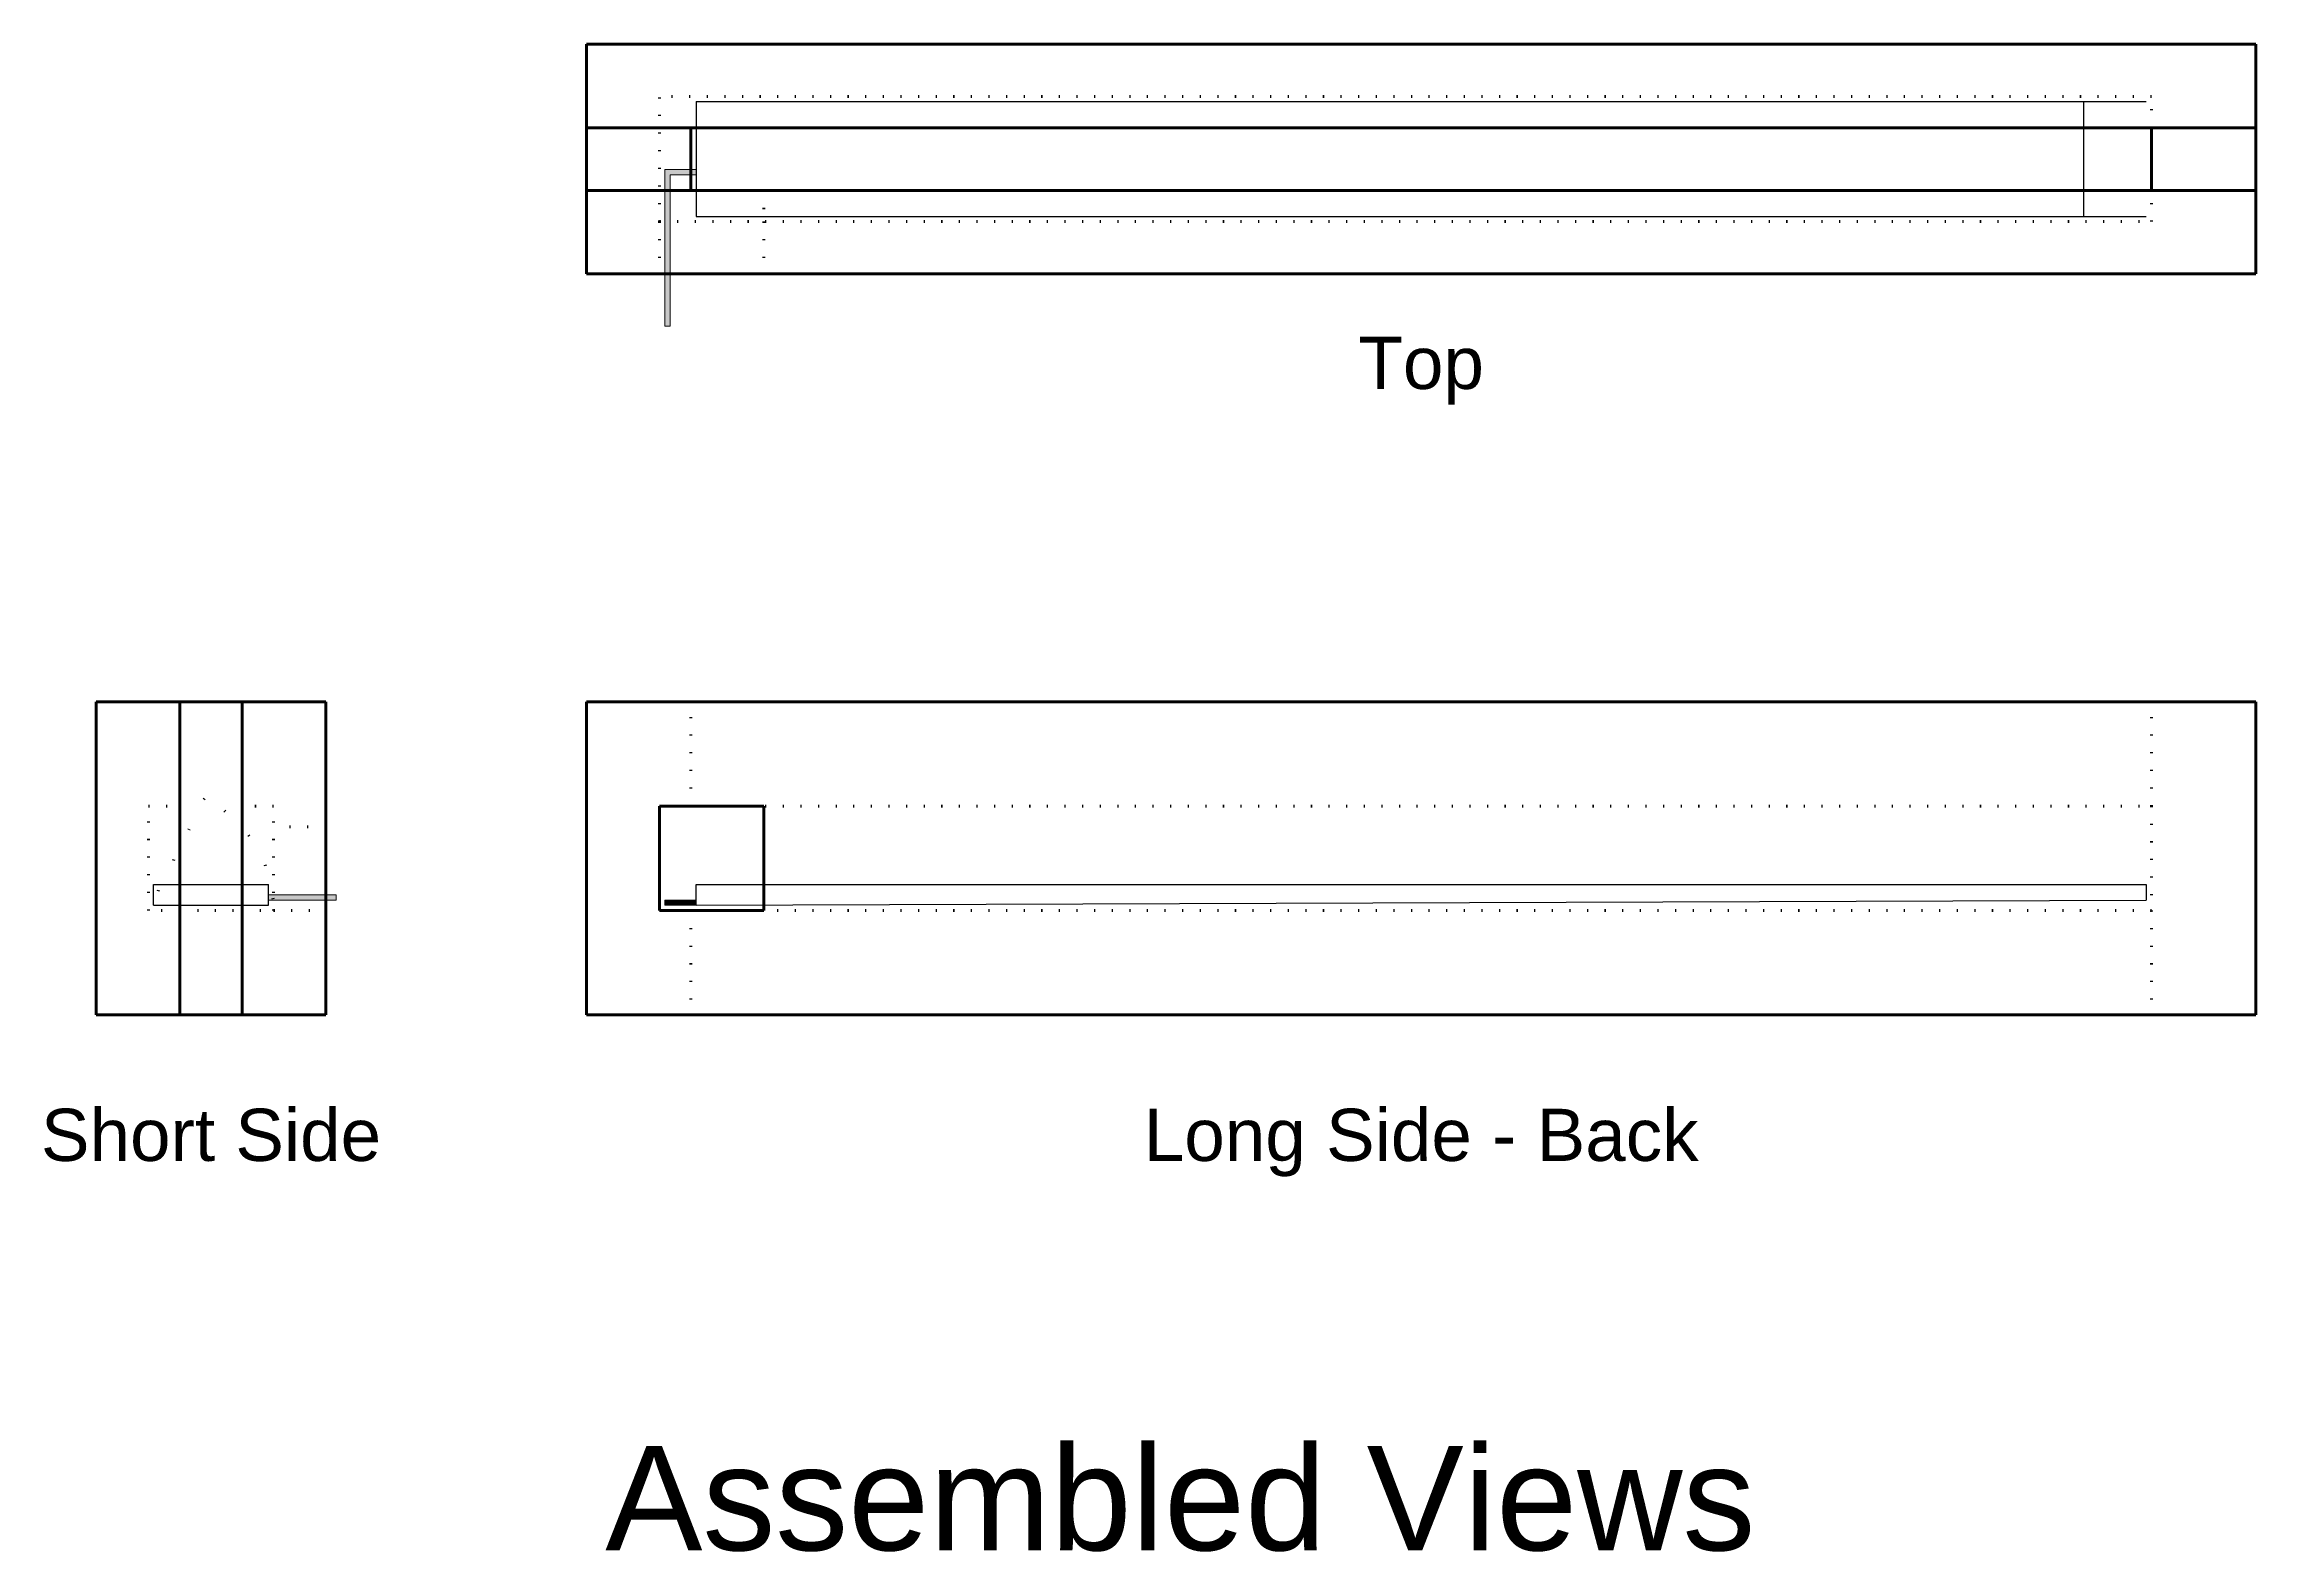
# Model space of a CAD drawing. Header units: millimetres. Extents: x 58 to 569, y -23 to 133.
# Drawn here: x 58 to 270, y -23.4 to 121 of the extents above; entities that cross this region are included whole.
import ezdxf

# ---------------------------------------------------------------- set-up
doc = ezdxf.new("R2010")
doc.units = ezdxf.units.MM
doc.linetypes.add('DOT2', pattern=[3.175, 0, -3.175])
doc.layers.get('0').update_dxf_attribs({"color": 18, "lineweight": 70, "true_color": 0x000000})
doc.layers.add('Arc', color=1, linetype='DOT2', lineweight=70)
doc.layers.add('LED Strip ... LED Wires', color=6, linetype='Continuous', lineweight=5)
for name, color, linetype, lineweight, true_color in [('Hidden', 250, 'DOT2', 70, 0x3e3e40), ('Labels', 96, 'Continuous', 50, 0x008000), ('LED Strip', 212, 'Continuous', 30, 0xc909cc)]:
    doc.layers.add(name, color=color, linetype=linetype, lineweight=lineweight, true_color=true_color)
doc.styles.add('textstyle3', font='Arial.ttf')

msp = doc.modelspace()

# ---------------------------------------------------------------- texts
at = {"layer": 'Labels', "char_height": 1, "style": 'textstyle3'}
for s, insert, attachment_point in [('\\H5;Top', (190, 92.97), 2), ('\\H5;Short Side', (74, 19), 2), ('\\H5;Long Side - Back', (190, 19), 2), ('\\H10;Assembled Views', (166.91, -18.38), 5)]:
    msp.add_mtext(s, dxfattribs=dict(at, insert=insert, attachment_point=attachment_point))

# ---------------------------------------------------------------- hatches: boundary and pattern name
at = {"layer": 'LED Strip ... LED Wires', "transparency": 33554687}
h = msp.add_hatch(dxfattribs=at)
h.set_pattern_fill('HEX', color=256, scale=0.01, style=0, pattern_type=0)
h.paths.add_polyline_path([(118, 94), (117.5, 94), (117.5, 109), (120.5, 109), (120.5, 108.5), (118, 108.5)], flags=0)
h = msp.add_hatch(dxfattribs=at)
h.set_pattern_fill('HEX', color=256, scale=0.01, style=0, pattern_type=0)
h.paths.add_polyline_path([(86, 39.5), (79.5, 39.5), (79.5, 39), (86, 39)], flags=0)
h = msp.add_hatch(dxfattribs=at)
h.set_pattern_fill('HEX', color=256, scale=0.01, style=0, pattern_type=0)
h.paths.add_polyline_path([(120.5, 38.5), (120.5, 39), (117.5, 39), (117.5, 38.5)], flags=0)

# ---------------------------------------------------------------- linework, layer by layer
for p, q in [((270, 121), (110, 121)), ((110, 121), (110, 113)), ((270, 121), (270, 113)), ((110, 113), (270, 113)), ((110, 113), (110, 107)), ((120, 113), (120, 107)), ((260, 113), (260, 107)), ((270, 113), (270, 107)), ((110, 107), (270, 107)), ((110, 107), (110, 99)), ((270, 107), (270, 99)), ((110, 99), (270, 99)), ((71, 58), (63, 58)), ((63, 58), (63, 28)), ((71, 58), (71, 28)), ((71, 58), (77, 58)), ((77, 58), (85, 58)), ((77, 58), (77, 28)), ((85, 58), (85, 28)), ((110, 58), (270, 58)), ((110, 58), (110, 28)), ((270, 58), (270, 28)), ((127, 48), (117, 48)), ((117, 48), (117, 38)), ((127, 38), (127, 48)), ((117, 38), (127, 38)), ((63, 28), (71, 28)), ((71, 28), (77, 28)), ((85, 28), (77, 28)), ((270, 28), (110, 28))]:
    msp.add_line(p, q)
at = {"layer": 'Arc'}
msp.add_line((73.37, 48.73), (68, 38), dxfattribs=at)
msp.add_arc((68, 38), 12, 5.1944, 63.4349, dxfattribs=at)
at = {"layer": 'Hidden', "ltscale": 0.5}
for p, q in [((117, 104), (117, 116)), ((260, 116), (117, 116)), ((260, 113), (260, 116)), ((127, 107), (127, 104)), ((260, 104), (260, 107)), ((117, 104), (260, 104)), ((117, 104), (117, 99)), ((127, 104), (127, 99)), ((120, 48), (120, 58)), ((260, 48), (260, 58)), ((68, 38), (68, 48)), ((68, 48), (71, 48)), ((80, 48), (77, 48)), ((80, 38), (80, 48)), ((117, 48), (260, 48)), ((117, 38), (117, 48)), ((260, 48), (260, 38)), ((85, 46), (80, 46)), ((85, 38), (85, 46)), ((71, 38), (68, 38)), ((71, 38), (77, 38)), ((77, 38), (80, 38)), ((80, 38), (85, 38)), ((260, 38), (117, 38)), ((120, 38), (120, 28)), ((260, 38), (260, 28))]:
    msp.add_line(p, q, dxfattribs=at)
at = {"layer": 'LED Strip'}
for p, q in [((120.5, 115.5), (120.5, 104.5)), ((120.5, 115.5), (259.5, 115.5)), ((253.5, 115.5), (253.5, 104.5)), ((120.5, 104.5), (259.5, 104.5)), ((68.5, 40.5), (79.5, 40.5)), ((68.5, 38.5), (68.5, 40.5)), ((79.5, 38.5), (79.5, 40.5)), ((120.5, 38.5), (120.5, 40.5)), ((120.5, 40.5), (259.5, 40.5)), ((259.5, 40.5), (259.5, 39)), ((68.5, 38.5), (79.5, 38.5)), ((120.5, 38.5), (259.5, 39))]:
    msp.add_line(p, q, dxfattribs=at)
at = {"layer": 'LED Strip ... LED Wires'}
for p, q in [((120.5, 109), (117.5, 109)), ((117.5, 109), (117.5, 94)), ((120.5, 108.5), (118, 108.5)), ((118, 108.5), (118, 94)), ((120.5, 109), (120.5, 108.5)), ((118, 94), (117.5, 94)), ((86, 39.5), (79.5, 39.5)), ((79.5, 39.5), (79.5, 39)), ((86, 39), (79.5, 39)), ((86, 39), (86, 39.5)), ((120.5, 39), (117.5, 39)), ((117.5, 39), (117.5, 38.5)), ((117.5, 38.5), (120.5, 38.5)), ((120.5, 38.5), (120.5, 39))]:
    msp.add_line(p, q, dxfattribs=at)

msp.set_redraw_order([(e.dxf.handle, doc.entitydb.next_handle()) for e in msp.query("TEXT MTEXT ATTDEF DIMENSION ARC_DIMENSION")])  # texts and dimensions are drawn at this point

doc.saveas('drawing.dxf')
